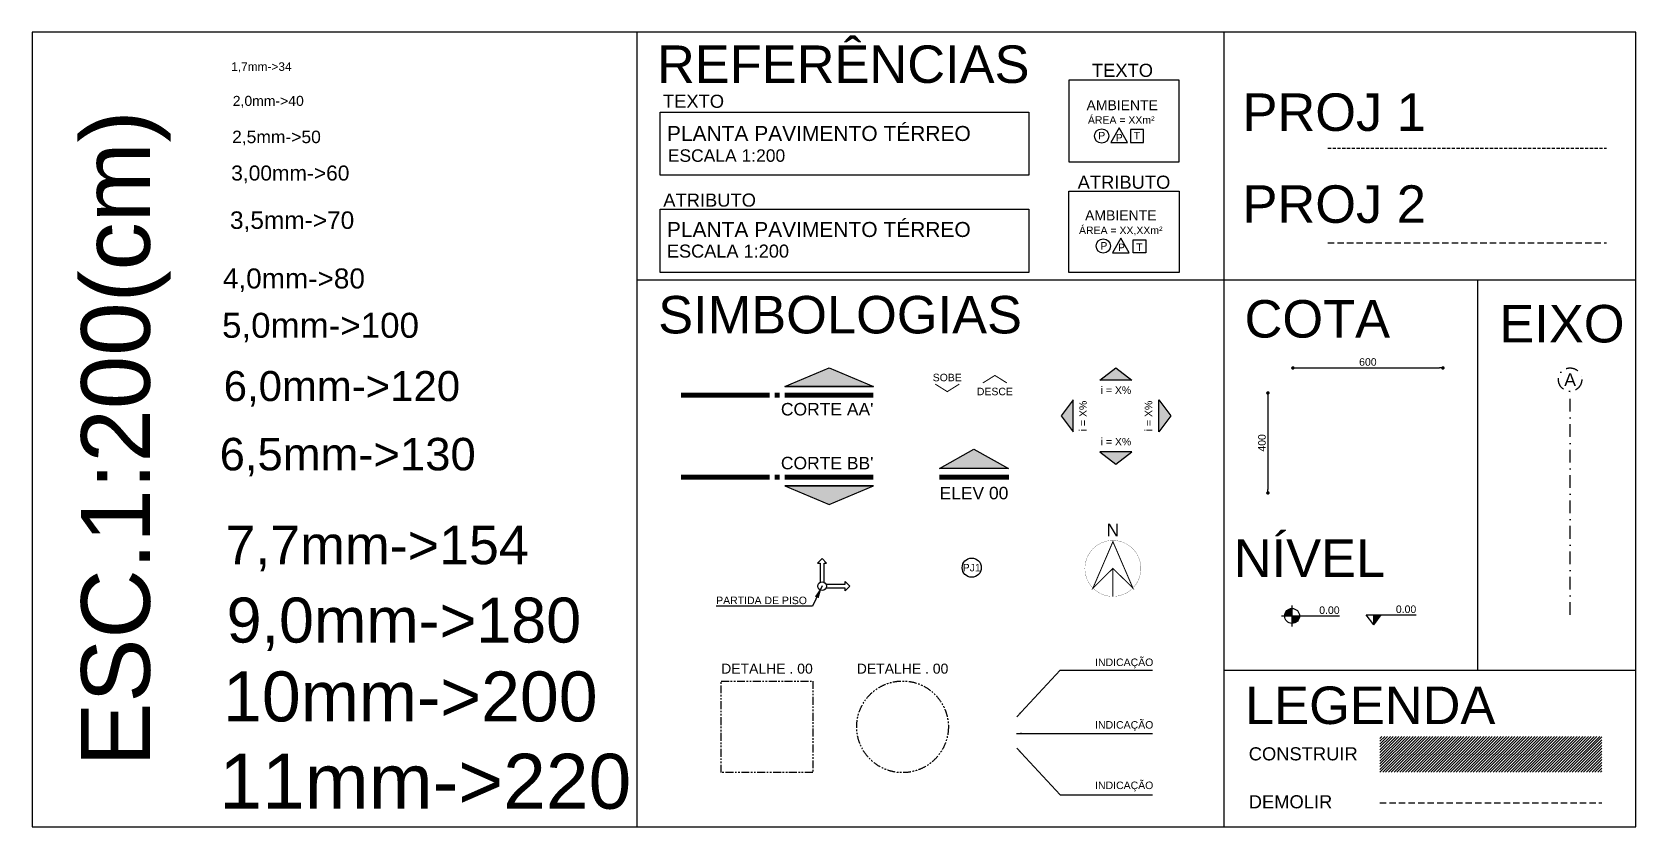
# Model space of a CAD drawing. Header units: millimetres. Extents: x 2839 to 75429, y 16062 to 42710.
# Drawn here: x 22769 to 29185, y 21943 to 25124 of the extents above; entities that cross this region are included whole.
import ezdxf
from ezdxf.enums import TextEntityAlignment as Align

# ---------------------------------------------------------------- set-up
doc = ezdxf.new("R2010")
doc.units = ezdxf.units.MM
for name, pattern in [('DASHDOTX2', [50.8, 25.4, -12.7, 0, -12.7]), ('DASHED', [19.05, 12.7, -6.35]), ('DASHED2', [9.525, 6.35, -3.175]), ('PHANTOM2', [31.75, 15.875, -3.175, 3.175, -3.175, 3.175, -3.175])]:
    doc.linetypes.add(name, pattern=pattern)
for name, color, linetype in [('ARQ_Construir', 150, 'Continuous'), ('ARQ_Cotas', 10, 'Continuous'), ('ARQ_Cotas de Nível', 10, 'Continuous'), ('ARQ_Demolir', 30, 'DASHED'), ('ARQ_Eixo', 10, 'DASHDOTX2'), ('ARQ_Indicações', 10, 'Continuous'), ('ARQ_Projeção 01', 1, 'DASHED2'), ('ARQ_Projeção 02', 2, 'DASHED'), ('ARQ_Simbologia', 50, 'Continuous'), ('ARQ_Texto', 7, 'Continuous')]:
    doc.layers.add(name, color=color, linetype=linetype)
doc.styles.add('100', font='arial.ttf', dxfattribs={"height": 31.25})
doc.styles.add('120', font='arial.ttf', dxfattribs={"height": 37.5})
doc.styles.add('140', font='arial.ttf', dxfattribs={"height": 43.75})
doc.styles.add('175', font='arial.ttf', dxfattribs={"height": 50})
doc.styles.add('200', font='arial.ttf', dxfattribs={"height": 62.5})
doc.styles.add('240', font='arial.ttf', dxfattribs={"height": 75})
doc.styles.add('290', font='arial.ttf', dxfattribs={"height": 81.25})
doc.styles.add('350', font='arial.ttf', dxfattribs={"height": 92.75})
doc.styles.add('400', font='arial.ttf', dxfattribs={"height": 112.5})
doc.styles.add('450', font='arial.ttf', dxfattribs={"height": 125})
doc.styles.add('500', font='arial.ttf', dxfattribs={"height": 137.5})
doc.styles.add('60', font='arial.ttf', dxfattribs={"height": 18.75})
doc.styles.add('80', font='arial.ttf', dxfattribs={"height": 25})
doc.styles.add('COTA', font='arial.ttf')
doc.dimstyles.new('esc_200', dxfattribs={"dimtxt": 30, "dimasz": 14, "dimexe": 20, "dimexo": 10, "dimgap": 0, "dimtad": 0, "dimdec": 1, "dimzin": 12, "dimdsep": 46, "dimtxsty": 'COTA', "dimblk": 'DOT', "dimcen": 0.09, "dimse1": 1, "dimse2": 1, "dimclrd": 256, "dimclre": 256, "dimclrt": 7, "dimaunit": 1, "dimadec": 4, "dimazin": 0, "dimtfac": 0.0048, "dimtdec": 1, "dimtix": 1, "dimtmove": 2, "dimatfit": 3, "dimfxl": 8, "dimtvp": 0.773333, "dimtolj": 1, "dimtzin": 12, "dimarcsym": 0})
doc.dimstyles.new('esc_50', dxfattribs={"dimtxt": 8.5, "dimasz": 3.5, "dimexe": 5, "dimexo": 2.5, "dimgap": 0, "dimtad": 0, "dimzin": 12, "dimdsep": 46, "dimtxsty": 'COTA', "dimblk": 'DOT', "dimcen": 0.09, "dimse1": 1, "dimse2": 1, "dimclrd": 256, "dimclre": 256, "dimclrt": 7, "dimaunit": 1, "dimadec": 4, "dimazin": 0, "dimtfac": 0.024, "dimtix": 1, "dimtmove": 2, "dimatfit": 3, "dimfxl": 8, "dimtvp": 0.773333, "dimtolj": 1, "dimtzin": 12, "dimlwd": -1, "dimlwe": -1, "dimarcsym": 0})

msp = doc.modelspace()

# ---------------------------------------------------------------- texts
at = {"layer": 'ARQ_Texto'}
for s, height, style, p in [('REFERÊNCIAS', 150, '120', (25268.555, 24919.985)), ('1,7mm->34', 34, '60', (23565.196, 24968.293)), ('TEXTO', 52.5, '120', (27008.399, 24944.235)), ('2,0mm->40', 40, '80', (23571.428, 24828.214)), ('TEXTO', 52.5, '120', (25292.448, 24820.409)), ('PROJ 1', 150, '120', (27611.067, 24728.087)), ('2,5mm->50', 50, '100', (23568.648, 24679.097)), ('PLANTA PAVIMENTO TÉRREO', 60, '120', (25308.287, 24687.788)), ('ESCALA 1:200', 50, '100', (25311.712, 24604.341)), ('3,00mm->60', 60, '120', (23565.223, 24529.534)), ('ATRIBUTO', 52.5, '120', (26951.421, 24496.56)), ('PROJ 2', 150, '120', (27611.067, 24360.29)), ('ATRIBUTO', 52.5, '120', (25293.685, 24425.013)), ('3,5mm->70', 70, '140', (23560.145, 24336.011)), ('4,0mm->80', 80, '175', (23531.813, 24097.745)), ('SIMBOLOGIAS', 150, '120', (25273.298, 23917.767)), ('5,0mm->100', 100, '200', (23528.493, 23900.263)), ('COTA', 150, '120', (27619.124, 23901.056)), ('EIXO', 150, '120', (28638.604, 23881.725)), ('6,0mm->120', 120, '240', (23535.235, 23647.231)), ('6,5mm->130', 130, '290', (23518.988, 23369.838)), ('7,7mm->154', 154, '350', (23542.112, 22994.153)), ('NÍVEL', 150, '120', (27576.101, 22943.311)), ('9,0mm->180', 180, '400', (23546.715, 22680.809)), ('PARTIDA DE PISO', 30, '60', (25505.261, 22834.603)), ('10mm->200', 200, '450', (23532.523, 22365.276)), ('LEGENDA', 150, '120', (27621.129, 22354.95)), ('11mm->220', 220, '500', (23517.573, 22015.903)), ('CONSTRUIR', 52.5, '120', (27635.915, 22209.463)), ('DEMOLIR', 52.5, '120', (27635.915, 22017.611))]:
    msp.add_text(s, height=height, dxfattribs=dict(at, style=style)).set_placement(p)
for s, height, style, p in [('AMBIENTE', 40, '80', (27129.851, 24810.841)), ('ÁREA = XXm²', 30, '60', (27125.848, 24756.699)), ('P', 30, '60', (27047.675, 24694.046)), ('P', 30, '60', (27117.767, 24686.059)), ('T', 30, '60', (27188.771, 24694.046)), ('SOBE', 30, '60', (26429.766, 23726.389)), ('DESCE', 30, '60', (26620.358, 23670.41)), ('i = X%%%', 30, '60', (27104.669, 23675.732)), ('i = X%%%', 30, '60', (27104.669, 23469.781)), ('ELEV 00', 50, '100', (26536.468, 23253.944)), ('DETALHE . 00', 40, '80', (25708.494, 22556.584)), ('DETALHE . 00', 40, '80', (26250.952, 22556.584))]:
    msp.add_text(s, height=height, dxfattribs=dict(at, style=style)).set_placement(p, align=Align.CENTER)
at = {"layer": 'ARQ_Texto', "style": '500'}
msp.add_text('ESC.1:200(cm)', height=275, rotation=90, dxfattribs=at).set_placement((23239.805, 22184.24))
at = {"layer": 'ARQ_Texto', "style": '100'}
msp.add_text('A', height=50, dxfattribs=at).set_placement((28921.514, 23733.066), align=Align.MIDDLE)
at = {"layer": 'ARQ_Texto'}
for s, height, style, p in [("CORTE AA'", 50, '100', (26134.651, 23589.579)), ("CORTE BB'", 50, '100', (26134.651, 23373.988)), ('0.00', 30, '60', (27999.425, 22795.488)), ('0.00', 30, '60', (28306.026, 22799.401))]:
    msp.add_text(s, height=height, dxfattribs=dict(at, style=style)).set_placement(p, align=Align.RIGHT)
at = {"layer": 'ARQ_Texto', "style": '60'}
for p in [(26987.635, 23587.46), (27249.767, 23587.441)]:
    msp.add_text('i = X%%%', height=30, rotation=90, dxfattribs=at).set_placement(p, align=Align.CENTER)
at = {"layer": 'ARQ_Texto', "char_height": 30, "attachment_point": 1, "style": '60'}
for insert, width in [((27021.342, 22617.042), 229.41149), ((27021.342, 22366.505), 229.10995), ((27021.342, 22124.671), 229.41149)]:
    msp.add_mtext('INDICAÇÃO', dxfattribs=dict(at, insert=insert, width=width))
at = {"layer": 'ARQ_Texto', "style": '60'}
msp.add_attdef('PJ1', text='', height=30, dxfattribs=at).set_placement((26527.69, 22980.547), align=Align.MIDDLE)

# ---------------------------------------------------------------- blocks, each defined once
blk = doc.blocks.new('_Dot')
at = {"color": 0, "linetype": 'ByBlock', "lineweight": -2}
blk.add_line((-0.5, 0), (-1, 0), dxfattribs=at)
at = {"color": 0, "linetype": 'ByBlock', "const_width": 0.5}
blk.add_lwpolyline([(-0.25, 0, 1), (0.25, 0, 1)], format="xyb", close=True, dxfattribs=at)
blk = doc.blocks.new('*D29')
at = {"layer": 'ARQ_Cotas', "lineweight": -2}
blk.add_line((27826.5, 23779.7), (28398.5, 23779.7), dxfattribs=at)
at = {"layer": 'DEFPOINTS', "color": 0}
for p in [(28412.5, 23779.7), (27812.5, 23679.7), (28412.5, 23679.7)]:
    blk.add_point(p, dxfattribs=at)
at = {"layer": 'ARQ_Cotas', "lineweight": -2, "xscale": 14, "yscale": 14, "zscale": 14, "rotation": 180}
blk.add_blockref('_Dot', (27812.5, 23779.7), dxfattribs=at)
at = {"layer": 'ARQ_Cotas', "lineweight": -2, "xscale": 14, "yscale": 14, "zscale": 14}
blk.add_blockref('_Dot', (28412.5, 23779.7), dxfattribs=at)
at = {"layer": 'ARQ_Cotas', "color": 7, "insert": (28112.5, 23803.4), "char_height": 30, "attachment_point": 5, "style": 'COTA'}
blk.add_mtext('\\A1;600', dxfattribs=at)
blk = doc.blocks.new('A$C061752A4')
h = blk.add_hatch(color=256)
h.paths.add_polyline_path([(2, 7.5, 0.414214), (-5.5, 0), (2, 0)])
h.paths.add_polyline_path([(9.5, 0), (2, 0), (2, -7.5, 0.414214)])
for p, q in [((2, -10.5), (2, 10.5)), ((-8.5, 0), (49.5, 0))]:
    blk.add_line(p, q)
blk.add_circle((2, 0), 7.5)
blk = doc.blocks.new('A$C53301501')
blk.add_hatch(color=256).paths.add_polyline_path([(7.5, 10), (0, 10), (0, 0)])
for p, q in [((-7.5, 10), (42.5, 10)), ((0, 0), (-7.5, 10)), ((0, 0), (0, 10)), ((0, 0), (7.5, 10))]:
    blk.add_line(p, q)
blk = doc.blocks.new('A$C291E434F')
for points in [[(2, 3.9), (2, 23.1), (4.6, 23.1), (0, 27.7), (-4.6, 23.1), (-2, 23.1), (-2, 3.9)], [(3.9, 2), (23.1, 2), (23.1, 4.6), (27.7, 0), (23.1, -4.6), (23.1, -2), (3.9, -2)]]:
    blk.add_lwpolyline(points)
blk.add_circle((0, 0), 4.34)
blk = doc.blocks.new('A$C164A0A55')
blk.add_hatch(color=256).paths.add_polyline_path([(16, 0), (-16, 0), (0, 12.2)])
for p, q in [((-16, 0), (0, 12.2)), ((16, 0), (-16, 0)), ((0, 12.2), (16, 0))]:
    blk.add_line(p, q)
at = {"layer": 'ARQ_Simbologia'}
blk.add_line((16, 0), (16, 0), dxfattribs=at)
blk = doc.blocks.new('*D30')
at = {"layer": 'ARQ_Cotas', "lineweight": -2}
blk.add_line((27712.5, 23665.7), (27712.5, 23293.7), dxfattribs=at)
at = {"layer": 'DEFPOINTS', "color": 0}
for p in [(27812.5, 23679.7), (27712.5, 23279.7), (27812.5, 23279.7)]:
    blk.add_point(p, dxfattribs=at)
at = {"layer": 'ARQ_Cotas', "lineweight": -2, "xscale": 14, "yscale": 14, "zscale": 14}
for p, rotation in [((27712.5, 23679.7), 90), ((27712.5, 23279.7), 270)]:
    blk.add_blockref('_Dot', p, dxfattribs=dict(at, rotation=rotation))
at = {"layer": 'ARQ_Cotas', "color": 7, "insert": (27688.8, 23479.7), "char_height": 30, "attachment_point": 5, "rotation": 90, "style": 'COTA'}
blk.add_mtext('\\A1;400', dxfattribs=at)
blk = doc.blocks.new('IND-LOCAL-1')
at = {"layer": 'ARQ_Simbologia'}
blk.add_lwpolyline([(25.3, -32.6), (46.2, -32.6), (35.8, -14.5)], close=True, dxfattribs=at)
blk.add_lwpolyline([(67.2, -32.6), (51.1, -32.6), (51.1, -16.5), (67.2, -16.5), (67.2, -32.6)], dxfattribs=at)
blk.add_circle((13.9, -24.2), 8.93, dxfattribs=at)
at = {"layer": 'ARQ_Texto', "style": 'COTA'}
for tag, p, height in [('LOCAL', (-1.1, 17.9), 12.5), ('LOCAL-1', (-1.1, 0.4), 12.5), ('AREA', (1.5, -16.1), 7.5)]:
    blk.add_attdef(tag, p, '', height=height, dxfattribs=at)
for tag, p in [('PISO', (12.8, -25.2)), ('PAR', (35.2, -24.8)), ('TETO', (58.4, -25.4))]:
    blk.add_attdef(tag, text='', height=7.5, dxfattribs=at).set_placement(p, align=Align.MIDDLE)
blk = doc.blocks.new('IND-DESENHOS')
at = {"layer": 'ARQ_Texto', "style": 'COTA'}
for tag, p, height in [('DESENHO1', (0, 25), 20), ('DESENHO', (0, 0), 20), ('ESCALA', (0, -15), 10), ('AREA', (0, -30), 10)]:
    blk.add_attdef(tag, p, '', height=height, dxfattribs=at)
blk = doc.blocks.new('A$C5CB55066')
at = {"layer": 'ARQ_Simbologia'}
blk.add_hatch(color=256, dxfattribs=at).paths.add_polyline_path([(670, 195), (1113, 9), (226, 9)])
blk.add_line((226, 9), (1113, 9), dxfattribs=at)
blk.add_lwpolyline([(670, 195), (1113, 9), (226, 9)], close=True, dxfattribs=at)
at = {"layer": 'ARQ_Simbologia', "const_width": 50}
for points in [[(-811, -77), (76, -77)], [(176, -77), (126, -77)], [(1113, -77), (226, -77)]]:
    blk.add_lwpolyline(points, dxfattribs=at)
blk = doc.blocks.new('A$C4C9A12F2')
at = {"layer": 'ARQ_Simbologia'}
h = blk.add_hatch(color=256, dxfattribs=at)
h.paths.add_polyline_path([(30, 76), (376, -117), (-315, -117)])
edge = h.paths.add_edge_path(flags=17)
edge.add_line((376, -117), (-315, -117))
blk.add_line((376, -117), (-315, -117), dxfattribs=at)
blk.add_lwpolyline([(30, 76), (376, -117), (-315, -117)], close=True, dxfattribs=at)
at = {"layer": 'ARQ_Simbologia', "const_width": 50}
blk.add_lwpolyline([(-315, -204), (380, -204)], dxfattribs=at)
blk = doc.blocks.new('A$C51210F19')
at = {"layer": 'ARQ_Simbologia', "const_width": 0.8}
blk.add_lwpolyline([(-112.3, 2.1, 1), (111.7, 2.1, 1), (-112.3, 2.1, 1)], format="xyb", dxfattribs=at)
at = {"layer": 'ARQ_Simbologia', "const_width": 4}
for points in [[(-79.9, -76.2), (-0.3, 109.3), (79.5, -76), (-0.3, 2.1), (-79.9, -76.2)], [(-0.3, 2.1), (-0.3, -109.9)]]:
    blk.add_lwpolyline(points, dxfattribs=at)
blk = doc.blocks.new('A$C39CC2D7D')
at = {"layer": 'ARQ_Simbologia'}
blk.add_blockref('A$C51210F19', (5.6, 5.6), dxfattribs=at)
at = {"layer": 'ARQ_Simbologia', "color": 7, "style": '100'}
blk.add_text('N', height=50, dxfattribs=at).set_placement((5.3, 136.4), align=Align.CENTER)

# ---------------------------------------------------------------- dimensions: what is measured, and where the dimension line sits
at = {"layer": 'ARQ_Cotas'}
dim = msp.add_linear_dim(base=(28412.475, 23779.702), p1=(27812.475, 23679.702), p2=(28412.475, 23679.702), dimstyle='esc_200', dxfattribs=at)
dim.commit()
dim.dimension.update_dxf_attribs({"geometry": '*D29', "text_midpoint": (28112.475, 23803.393)})
dim = msp.add_linear_dim(base=(27712.475, 23279.702), p1=(27812.475, 23679.702), p2=(27812.475, 23279.702), angle=270, dimstyle='esc_200', dxfattribs=at)
dim.commit()
dim.dimension.update_dxf_attribs({"geometry": '*D30', "text_midpoint": (27688.785, 23479.702)})

# ---------------------------------------------------------------- hatches: boundary and pattern name
at = {"layer": 'ARQ_Construir'}
h = msp.add_hatch(dxfattribs=at)
h.set_pattern_fill('_USER', color=256, scale=8, angle=45, style=0, pattern_type=0)
h.set_pattern_definition([(45, (28160.739, 22161.73), (-5.656854, 5.656854), [])])
h.paths.add_polyline_path([(29049.003, 22305.692), (28160.739, 22305.692), (28160.739, 22161.73), (29049.003, 22161.73)])

# ---------------------------------------------------------------- linework, layer by layer
for p, q in [((25189.322, 21943.225), (25189.322, 25123.504)), ((27537.111, 21943.225), (27537.111, 25123.504)), ((25189.322, 24132.544), (29184.838, 24132.544)), ((28550.392, 24132.544), (28550.392, 22570.432)), ((27537.111, 22570.432), (29184.838, 22570.432))]:
    msp.add_line(p, q)
for points in [[(29184.838, 25123.504), (22768.557, 25123.504), (22768.557, 21943.225), (29184.838, 21943.225)], [(27358.148, 24930.846), (26916.124, 24930.846), (26916.124, 24604.799), (27358.148, 24604.799)], [(25280.7, 24803.508), (26755.968, 24803.508), (26755.968, 24550.34), (25280.7, 24550.34)], [(26916.124, 24487.501), (27358.148, 24487.501), (27358.148, 24161.454), (26916.124, 24161.454)], [(25280.7, 24414.622), (26755.968, 24414.622), (26755.968, 24161.454), (25280.7, 24161.454)]]:
    msp.add_lwpolyline(points, close=True)
at = {"layer": 'ARQ_Demolir', "ltscale": 2}
msp.add_line((28160.739, 22039.811), (29049.003, 22039.811), dxfattribs=at)
at = {"layer": 'ARQ_Eixo', "ltscale": 2}
msp.add_line((28921.514, 22791.477), (28921.514, 23686.43), dxfattribs=at)
msp.add_circle((28921.514, 23733.066), 46.636, dxfattribs=at)
at = {"layer": 'ARQ_Indicações', "linetype": 'PHANTOM2', "ltscale": 2}
msp.add_lwpolyline([(25525.196, 22527.049), (25891.793, 22527.049), (25891.793, 22160.452), (25525.196, 22160.452)], close=True, dxfattribs=at)
at = {"layer": 'ARQ_Indicações'}
msp.add_circle((26527.69, 22980.547), 38.336, dxfattribs=at)
at = {"layer": 'ARQ_Indicações', "linetype": 'PHANTOM2', "ltscale": 2}
msp.add_circle((26250.952, 22343.75), 183.299, dxfattribs=at)
at = {"layer": 'ARQ_Projeção 01', "ltscale": 2}
msp.add_line((27952.78, 24659.28), (29067.107, 24659.28), dxfattribs=at)
at = {"layer": 'ARQ_Projeção 02', "ltscale": 2}
msp.add_line((27952.78, 24279.947), (29067.107, 24279.947), dxfattribs=at)
at = {"layer": 'ARQ_Simbologia'}
for points in [[(27151.21, 24682.1), (27117.767, 24740.025), (27084.324, 24682.1)], [(27163.046, 24682.1), (27214.497, 24682.1), (27214.497, 24733.551), (27163.046, 24733.551)]]:
    msp.add_lwpolyline(points, close=True, dxfattribs=at)
at = {"layer": 'ARQ_Simbologia', "const_width": 4}
for points in [[(26572.181, 23719.595), (26620.358, 23749.667), (26668.445, 23719.518)], [(26381.68, 23715.024), (26429.766, 23684.875), (26477.944, 23714.948)]]:
    msp.add_lwpolyline(points, dxfattribs=at)
at = {"layer": 'ARQ_Simbologia'}
msp.add_circle((27047.675, 24707.825), 28.584, dxfattribs=at)

# ---------------------------------------------------------------- block references
at = {"layer": 'ARQ_Cotas de Nível', "xscale": 4, "yscale": 4, "zscale": 4}
for name, p in [('A$C061752A4', (27801.254, 22787.313)), ('A$C53301501', (28136.026, 22751.397))]:
    msp.add_blockref(name, p, dxfattribs=at)
at = {"layer": 'ARQ_Simbologia'}
for name, p, xscale, yscale, zscale in [('A$C5CB55066', (25689.427, 23701.832), 0.4000000000014552, 0.4000000000014552, 0.4), ('A$C164A0A55', (27104.669, 23730.961), 4, 4, 4), ('A$C4C9A12F2', (26524.377, 23424.3), 0.4000000000014552, 0.4000000000014552, 0.4), ('A$C291E434F', (25928.928, 22906.765), 4, 4, 4)]:
    msp.add_blockref(name, p, dxfattribs=dict(at, xscale=xscale, yscale=yscale, zscale=zscale))
for name, p, xscale, yscale, zscale, rotation in [('A$C164A0A55', (26933.711, 23587.441), -4, 4, 4, 90), ('A$C164A0A55', (27275.589, 23587.441), 4, 4, 4, 270), ('A$C164A0A55', (27104.669, 23443.959), -4, 4, 4, 180), ('A$C5CB55066', (25689.427, 23311.769), -0.4000000000014552, 0.4000000000014552, 0.4, 180)]:
    msp.add_blockref(name, p, dxfattribs=dict(at, xscale=xscale, yscale=yscale, zscale=zscale, rotation=rotation))
msp.add_blockref('A$C39CC2D7D', (27087.184, 22969.79), dxfattribs=at)
at = {"layer": 'ARQ_Texto'}
ref = msp.add_blockref('IND-LOCAL-1', (27009.497, 24345.047), dxfattribs=dict(at, xscale=3.199999999953434, yscale=3.19999999999709, zscale=3.2))
ref.add_attrib('LOCAL-1', 'AMBIENTE', dxfattribs={"height": 40, "style": 'COTA'}).set_placement((27123.973, 24390.154), align=Align.MIDDLE)
ref.add_attrib('AREA', 'ÁREA = XX,XXm²', dxfattribs={"height": 30, "style": 'COTA'}).set_placement((27123.973, 24331.413), align=Align.MIDDLE)
ref.add_attrib('TETO', 'P', dxfattribs={"height": 30, "style": 'COTA'}).set_placement((27126.908, 24261.992), align=Align.MIDDLE)
ref.add_attrib('PAR', 'T', dxfattribs={"height": 30, "style": 'COTA'}).set_placement((27198.623, 24263.217), align=Align.MIDDLE)
ref.add_attrib('PISO', 'P', dxfattribs={"height": 30, "style": 'COTA'}).set_placement((27056.386, 24268.224), align=Align.MIDDLE)
ref = msp.add_blockref('IND-DESENHOS', (25308.125, 24303.657), dxfattribs=dict(at, xscale=8, yscale=8, zscale=7.999999999999999))
ref.add_attrib('DESENHO', 'PLANTA PAVIMENTO TÉRREO', (25308.125, 24303.657), dxfattribs={"height": 60, "style": 'COTA'})
ref.add_attrib('ESCALA', 'ESCALA 1:200', (25308.125, 24221.197), dxfattribs={"height": 52, "style": 'COTA'})

msp.set_redraw_order([(e.dxf.handle, doc.entitydb.next_handle()) for e in msp.query("TEXT MTEXT ATTDEF DIMENSION ARC_DIMENSION")])  # texts and dimensions are drawn at this point

# ---------------------------------------------------------------- leaders
at = {"layer": 'ARQ_Indicações'}
for points, override in [([(25929.299, 22907.197), (25891.305, 22826.753), (25504.989, 22826.753)], {"dimasz": 50}), ([(26708.117, 22383.895), (26881.477, 22570.432), (27250.754, 22570.432)], {"dimasz": 20}), ([(26707.4, 22317.214), (27250.452, 22317.214)], {"dimasz": 20}), ([(26708.117, 22258.62), (26881.477, 22072.082), (27250.754, 22072.082)], {"dimasz": 20})]:
    msp.add_leader(points, dimstyle='esc_50', override=override, dxfattribs=at)

doc.saveas('drawing.dxf')
